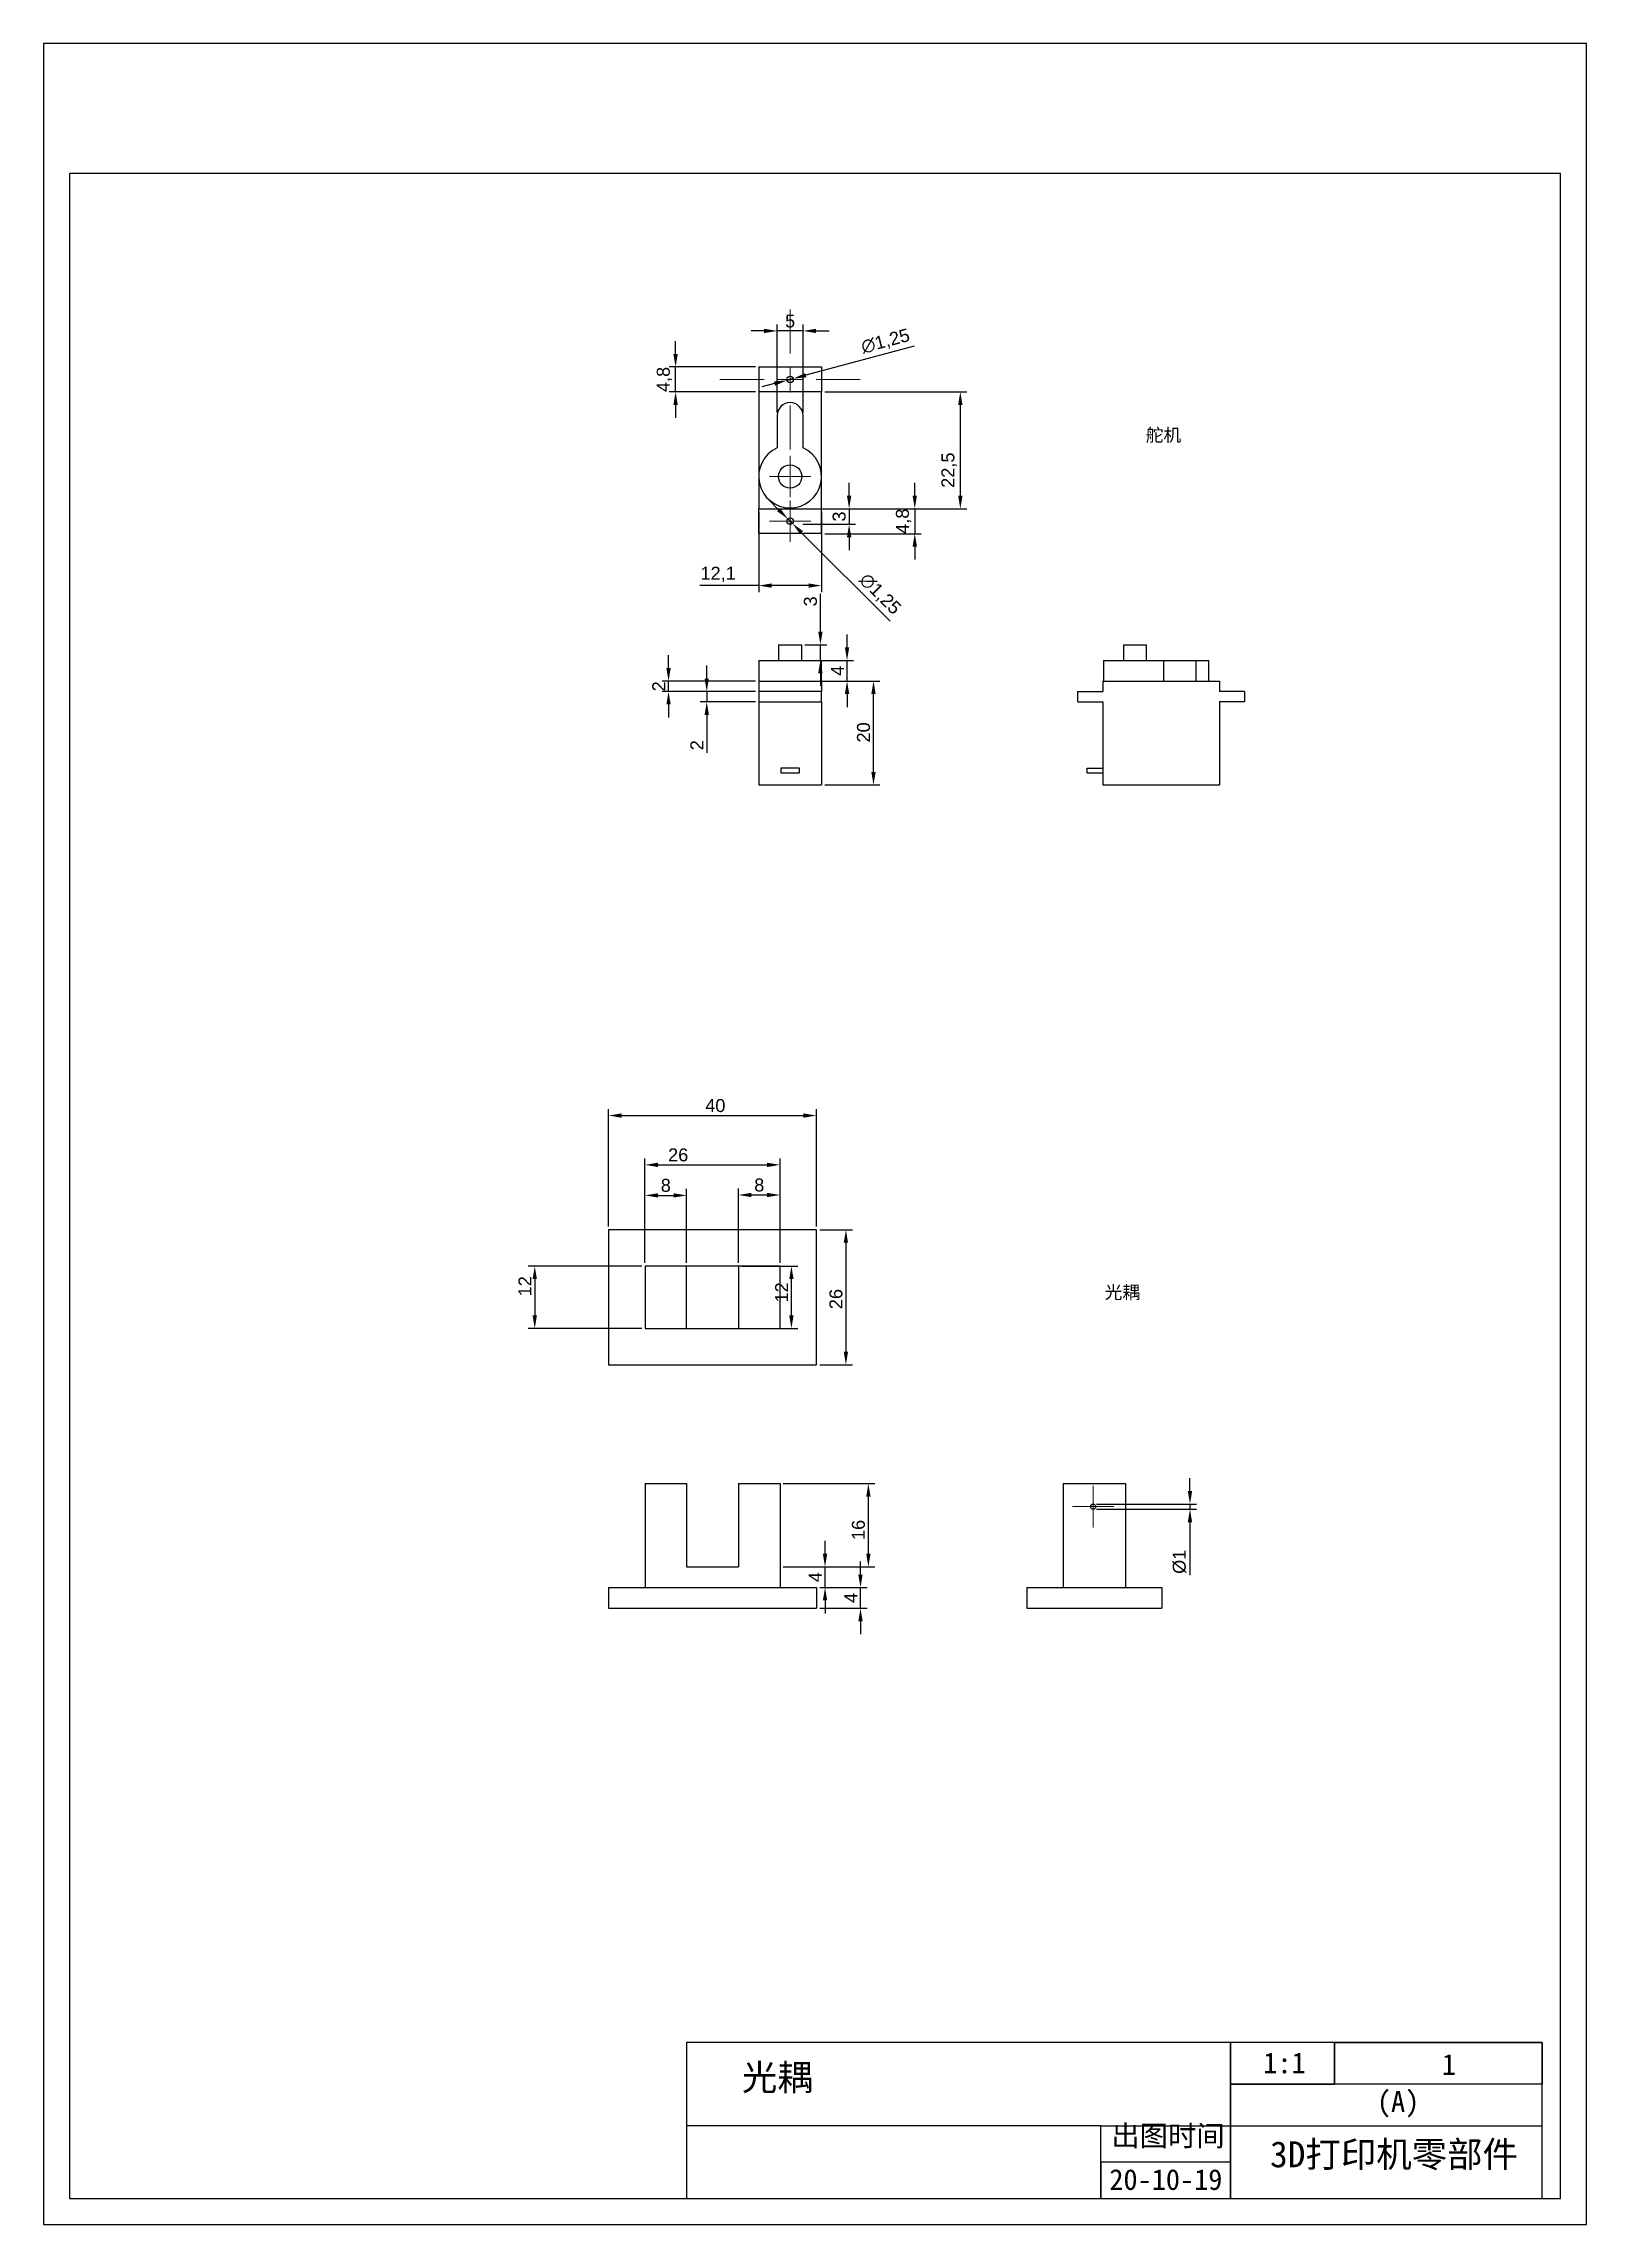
# Model space of a CAD drawing. Header units: millimetres. Extents: x -9 to 2385, y -1365 to 512.
# Drawn here: x 809.7 to 1106.7, y -877.8 to -457.8 of the extents above; entities that cross this region are included whole.
import ezdxf

# ---------------------------------------------------------------- set-up
doc = ezdxf.new("R2010")
doc.units = ezdxf.units.MM
doc.styles.get("Standard").update_dxf_attribs({"font": 'arial.ttf'})
doc.dimstyles.new('ISO-25', dxfattribs={"dimtxt": 2.5, "dimasz": 2.5, "dimexe": 1.25, "dimexo": 0.625, "dimtad": 1, "dimtxsty": 'Standard', "dimcen": 2.5, "dimclrd": 1, "dimclre": 1, "dimclrt": 1, "dimadec": 0, "dimazin": 0, "dimtfac": 1, "dimtmove": 0, "dimatfit": 3, "dimfxl": 1, "dimtfillclr": 1, "dimarcsym": 0})

msp = doc.modelspace()

# ---------------------------------------------------------------- texts
at = {"char_height": 2.5, "attachment_point": 1}
for s, insert in [('{\\fSimSun|b0|i0|c134|p2;舵机}', (1021.913, -531.9089)), ('{\\fSimSun|b0|i0|c134|p2;光耦}', (1014.0084, -697.0104))]:
    msp.add_mtext_dynamic_manual_height_columns(s, width=39.865692, gutter_width=12.5, heights=[0], dxfattribs=dict(at, insert=insert))
at = {"attachment_point": 1}
for s, insert, char_height in [('{\\fSimSun|b0|i0|c134|p2;光耦}', (944.1666, -846.9691, 620.1756), 5), ('{\\fSimSun|b0|i0|c134|p2;1}', (1078.9132, -844.9832, 420), 4), ('{\\fSimSun|b0|i0|c134|p2;(A)}', (1066.4143, -852.1144, 420), 4), ('{\\fSimSun|b0|i0|c134|p2;出图时间}', (1015.2768, -858.7236, 1260), 4), ('{\\fSimSun|b0|i0|c0|p2;3D\\fSimSun|b0|i0|c134|p2;打印机零部件}', (1045.8477, -861.7822), 5), ('{\\fSimSun|b0|i0|c134|p2;20-10-19}', (1014.904, -867.1439), 4)]:
    msp.add_mtext(s, dxfattribs=dict(at, insert=insert, char_height=char_height))
at = {"insert": (1044.5321, -844.6825, 420), "char_height": 4, "width": 9.189944, "attachment_point": 1}
msp.add_mtext('{\\fSimSun|b0|i0|c134|p2;1:1}', dxfattribs=at)

# ---------------------------------------------------------------- blocks, each defined once
blk = doc.blocks.new('*D360')
at = {"color": 1, "linetype": 'Continuous', "lineweight": -2, "transparency": 16777216}
for p, q in [((960.12, -580.56), (970.75, -580.56)), ((969.5, -598.06), (969.5, -583.06)), ((960.12, -600.56), (970.75, -600.56))]:
    blk.add_line(p, q, dxfattribs=at)
at = {"color": 1, "linetype": 'Continuous', "transparency": 16777216}
for points in [[(969.08, -583.06), (969.92, -583.06), (969.5, -580.56)], [(969.08, -598.06), (969.92, -598.06), (969.5, -600.56)]]:
    blk.add_solid(points, dxfattribs=at)
at = {"layer": 'Defpoints', "color": 0, "linetype": 'Continuous', "transparency": 16777216}
for p in [(959.5, -580.56), (969.5, -580.56), (959.5, -600.56)]:
    blk.add_point(p, dxfattribs=at)
at = {"color": 1, "linetype": 'Continuous', "lineweight": 18, "transparency": 16777216, "insert": (966.32, -590.43), "char_height": 2.5, "attachment_point": 2, "rotation": 90}
blk.add_mtext('20', dxfattribs=at)
blk = doc.blocks.new('*D361')
at = {"color": 1, "linetype": 'Continuous', "lineweight": -2, "transparency": 16777216}
for p, q in [((930.04, -578.06), (930.04, -575.56)), ((946.77, -580.56), (928.79, -580.56)), ((946.77, -582.56), (928.79, -582.56)), ((930.04, -582.56), (930.04, -580.56)), ((930.04, -585.06), (930.04, -587.56))]:
    blk.add_line(p, q, dxfattribs=at)
at = {"color": 1, "linetype": 'Continuous', "transparency": 16777216}
for points in [[(929.63, -578.06), (930.46, -578.06), (930.04, -580.56)], [(929.63, -585.06), (930.46, -585.06), (930.04, -582.56)]]:
    blk.add_solid(points, dxfattribs=at)
at = {"layer": 'Defpoints', "color": 0, "linetype": 'Continuous', "transparency": 16777216}
for p in [(930.04, -580.56), (947.4, -580.56), (947.4, -582.56)]:
    blk.add_point(p, dxfattribs=at)
at = {"color": 1, "linetype": 'Continuous', "lineweight": 18, "transparency": 16777216, "insert": (926.91, -581.56), "char_height": 2.5, "attachment_point": 2, "rotation": 90}
blk.add_mtext('2', dxfattribs=at)
blk = doc.blocks.new('*D362')
at = {"color": 1, "linetype": 'Continuous', "lineweight": -2, "transparency": 16777216}
for p, q in [((937.4, -580.06), (937.4, -577.56)), ((946.77, -582.56), (936.15, -582.56)), ((937.4, -582.56), (937.4, -584.56)), ((946.77, -584.56), (936.15, -584.56)), ((937.4, -587.06), (937.4, -594.36))]:
    blk.add_line(p, q, dxfattribs=at)
at = {"color": 1, "linetype": 'Continuous', "transparency": 16777216}
for points in [[(936.98, -580.06), (937.82, -580.06), (937.4, -582.56)], [(936.98, -587.06), (937.82, -587.06), (937.4, -584.56)]]:
    blk.add_solid(points, dxfattribs=at)
at = {"layer": 'Defpoints', "color": 0, "linetype": 'Continuous', "transparency": 16777216}
for p in [(947.4, -582.56), (937.4, -584.56), (947.4, -584.56)]:
    blk.add_point(p, dxfattribs=at)
at = {"color": 1, "linetype": 'Continuous', "lineweight": 18, "transparency": 16777216, "insert": (934.26, -592.91), "char_height": 2.5, "attachment_point": 2, "rotation": 90}
blk.add_mtext('2', dxfattribs=at)
blk = doc.blocks.new('*D363')
at = {"color": 1, "linetype": 'Continuous', "lineweight": -2, "transparency": 16777216}
for p, q in [((964.41, -574.06), (964.41, -571.56)), ((956.57, -576.56), (965.66, -576.56)), ((964.41, -580.56), (964.41, -576.56)), ((956.57, -580.56), (965.66, -580.56)), ((964.41, -583.06), (964.41, -585.56))]:
    blk.add_line(p, q, dxfattribs=at)
at = {"color": 1, "linetype": 'Continuous', "transparency": 16777216}
for points in [[(963.99, -574.06), (964.83, -574.06), (964.41, -576.56)], [(963.99, -583.06), (964.83, -583.06), (964.41, -580.56)]]:
    blk.add_solid(points, dxfattribs=at)
at = {"layer": 'Defpoints', "color": 0, "linetype": 'Continuous', "transparency": 16777216}
for p in [(955.95, -576.56), (964.41, -576.56), (955.95, -580.56)]:
    blk.add_point(p, dxfattribs=at)
at = {"color": 1, "linetype": 'Continuous', "lineweight": 18, "transparency": 16777216, "insert": (961.29, -578.56), "char_height": 2.5, "attachment_point": 2, "rotation": 90}
blk.add_mtext('4', dxfattribs=at)
blk = doc.blocks.new('*D364')
at = {"color": 1, "linetype": 'Continuous', "lineweight": -2, "transparency": 16777216}
for p, q in [((959.28, -571.06), (959.28, -563.76)), ((956.31, -573.56), (960.53, -573.56)), ((959.28, -576.56), (959.28, -573.56)), ((956.31, -576.56), (960.53, -576.56)), ((959.28, -579.06), (959.28, -581.56))]:
    blk.add_line(p, q, dxfattribs=at)
at = {"color": 1, "linetype": 'Continuous', "transparency": 16777216}
for points in [[(958.86, -571.06), (959.7, -571.06), (959.28, -573.56)], [(958.86, -579.06), (959.7, -579.06), (959.28, -576.56)]]:
    blk.add_solid(points, dxfattribs=at)
at = {"layer": 'Defpoints', "color": 0, "linetype": 'Continuous', "transparency": 16777216}
for p in [(955.69, -573.56), (959.28, -573.56), (955.69, -576.56)]:
    blk.add_point(p, dxfattribs=at)
at = {"color": 1, "linetype": 'Continuous', "lineweight": 18, "transparency": 16777216, "insert": (956.1, -565.2), "char_height": 2.5, "attachment_point": 2, "rotation": 90}
blk.add_mtext('3', dxfattribs=at)
blk = doc.blocks.new('*D365')
at = {"color": 1, "linetype": 'Continuous', "lineweight": -2, "transparency": 16777216}
for p, q in [((960.12, -524.86), (987.46, -524.86)), ((986.21, -527.36), (986.21, -544.86)), ((960.12, -547.36), (987.46, -547.36))]:
    blk.add_line(p, q, dxfattribs=at)
at = {"color": 1, "linetype": 'Continuous', "transparency": 16777216}
for points in [[(985.8, -527.36), (986.63, -527.36), (986.21, -524.86)], [(985.8, -544.86), (986.63, -544.86), (986.21, -547.36)]]:
    blk.add_solid(points, dxfattribs=at)
at = {"layer": 'Defpoints', "color": 0, "linetype": 'Continuous', "transparency": 16777216}
for p in [(959.5, -524.86), (959.5, -547.36), (986.21, -547.36)]:
    blk.add_point(p, dxfattribs=at)
at = {"color": 1, "linetype": 'Continuous', "lineweight": 18, "transparency": 16777216, "insert": (982.58, -539.93), "char_height": 2.5, "attachment_point": 2, "rotation": 90}
blk.add_mtext('22,5', dxfattribs=at)
blk = doc.blocks.new('*D366')
at = {"color": 1, "linetype": 'Continuous', "lineweight": -2, "transparency": 16777216}
for p, q in [((947.4, -547.98), (947.4, -563.41)), ((959.5, -547.98), (959.5, -563.41)), ((947.4, -562.16), (936.08, -562.16)), ((957, -562.16), (949.9, -562.16))]:
    blk.add_line(p, q, dxfattribs=at)
at = {"color": 1, "linetype": 'Continuous', "transparency": 16777216}
for points in [[(949.9, -561.74), (949.9, -562.57), (947.4, -562.16)], [(957, -561.74), (957, -562.57), (959.5, -562.16)]]:
    blk.add_solid(points, dxfattribs=at)
at = {"layer": 'Defpoints', "color": 0, "linetype": 'Continuous', "transparency": 16777216}
for p in [(947.4, -547.36), (959.5, -547.36), (959.5, -562.16)]:
    blk.add_point(p, dxfattribs=at)
at = {"color": 1, "linetype": 'Continuous', "lineweight": 18, "transparency": 16777216, "insert": (939.59, -558.53), "char_height": 2.5, "attachment_point": 2}
blk.add_mtext('12,1', dxfattribs=at)
blk = doc.blocks.new('*D367')
at = {"color": 1, "linetype": 'Continuous', "lineweight": -2, "transparency": 16777216}
for p, q in [((977.45, -544.86), (977.45, -542.36)), ((960.12, -547.36), (978.7, -547.36)), ((977.45, -547.36), (977.45, -552.16)), ((960.12, -552.16), (978.7, -552.16)), ((977.45, -554.66), (977.45, -557.16))]:
    blk.add_line(p, q, dxfattribs=at)
at = {"color": 1, "linetype": 'Continuous', "transparency": 16777216}
for points in [[(977.03, -544.86), (977.86, -544.86), (977.45, -547.36)], [(977.03, -554.66), (977.86, -554.66), (977.45, -552.16)]]:
    blk.add_solid(points, dxfattribs=at)
at = {"layer": 'Defpoints', "color": 0, "linetype": 'Continuous', "transparency": 16777216}
for p in [(959.5, -547.36), (959.5, -552.16), (977.45, -552.16)]:
    blk.add_point(p, dxfattribs=at)
at = {"color": 1, "linetype": 'Continuous', "lineweight": 18, "transparency": 16777216, "insert": (973.82, -549.76), "char_height": 2.5, "attachment_point": 2, "rotation": 90}
blk.add_mtext('4,8', dxfattribs=at)
blk = doc.blocks.new('*D368')
at = {"color": 1, "linetype": 'Continuous', "lineweight": -2, "transparency": 16777216}
for p, q in [((931.4, -517.56), (931.4, -515.06)), ((946.77, -520.06), (930.15, -520.06)), ((931.4, -524.86), (931.4, -520.06)), ((946.77, -524.86), (930.15, -524.86)), ((931.4, -527.36), (931.4, -529.86))]:
    blk.add_line(p, q, dxfattribs=at)
at = {"color": 1, "linetype": 'Continuous', "transparency": 16777216}
for points in [[(930.98, -517.56), (931.82, -517.56), (931.4, -520.06)], [(930.98, -527.36), (931.82, -527.36), (931.4, -524.86)]]:
    blk.add_solid(points, dxfattribs=at)
at = {"layer": 'Defpoints', "color": 0, "linetype": 'Continuous', "transparency": 16777216}
for p in [(931.4, -520.06), (947.4, -520.06), (947.4, -524.86)]:
    blk.add_point(p, dxfattribs=at)
at = {"color": 1, "linetype": 'Continuous', "lineweight": 18, "transparency": 16777216, "insert": (927.77, -522.46), "char_height": 2.5, "attachment_point": 2, "rotation": 90}
blk.add_mtext('4,8', dxfattribs=at)
blk = doc.blocks.new('*D369')
at = {"color": 1, "linetype": 'Continuous', "lineweight": -2, "transparency": 16777216}
for p, q in [((977.34, -516.05), (956.47, -521.65)), ((950.43, -523.27), (948.02, -523.91)), ((952.85, -522.62), (954.05, -522.29))]:
    blk.add_line(p, q, dxfattribs=at)
at = {"color": 1, "linetype": 'Continuous', "transparency": 16777216}
for points in [[(950.32, -522.86), (950.54, -523.67), (952.85, -522.62)], [(956.36, -521.25), (956.58, -522.05), (954.05, -522.29)]]:
    blk.add_solid(points, dxfattribs=at)
at = {"layer": 'Defpoints', "color": 0, "linetype": 'Continuous', "transparency": 16777216}
for p in [(952.85, -522.62), (954.05, -522.29)]:
    blk.add_point(p, dxfattribs=at)
at = {"color": 1, "linetype": 'Continuous', "lineweight": 18, "transparency": 16777216, "insert": (966.86, -515.02), "char_height": 2.5, "attachment_point": 1, "rotation": 15}
blk.add_mtext('∅1,25', dxfattribs=at)
blk = doc.blocks.new('*D370')
at = {"color": 1, "linetype": 'Continuous', "lineweight": -2, "transparency": 16777216}
for p, q in [((951.24, -547.55), (949.47, -545.78)), ((953.01, -549.31), (953.89, -550.2)), ((972.74, -569.04), (955.66, -551.97))]:
    blk.add_line(p, q, dxfattribs=at)
at = {"color": 1, "linetype": 'Continuous', "transparency": 16777216}
for points in [[(951.53, -547.25), (950.94, -547.84), (953.01, -549.31)], [(955.95, -551.67), (955.36, -552.26), (953.89, -550.2)]]:
    blk.add_solid(points, dxfattribs=at)
at = {"layer": 'Defpoints', "color": 0, "linetype": 'Continuous', "transparency": 16777216}
for p in [(953.01, -549.31), (953.89, -550.2)]:
    blk.add_point(p, dxfattribs=at)
at = {"color": 1, "linetype": 'Continuous', "lineweight": 18, "transparency": 16777216, "insert": (968.39, -559.45), "char_height": 2.5, "attachment_point": 1, "rotation": 315}
blk.add_mtext('∅1,25', dxfattribs=at)
blk = doc.blocks.new('*D371')
at = {"color": 1, "linetype": 'Continuous', "lineweight": -2, "transparency": 16777216}
for p, q in [((950.95, -528.8), (950.95, -511.86)), ((955.95, -528.8), (955.95, -511.86)), ((948.45, -513.11), (945.95, -513.11)), ((955.95, -513.11), (950.95, -513.11)), ((958.45, -513.11), (960.95, -513.11))]:
    blk.add_line(p, q, dxfattribs=at)
at = {"color": 1, "linetype": 'Continuous', "transparency": 16777216}
for points in [[(948.45, -512.7), (948.45, -513.53), (950.95, -513.11)], [(958.45, -512.7), (958.45, -513.53), (955.95, -513.11)]]:
    blk.add_solid(points, dxfattribs=at)
at = {"layer": 'Defpoints', "color": 0, "linetype": 'Continuous', "transparency": 16777216}
for p in [(950.95, -513.11), (950.95, -529.42), (955.95, -529.42)]:
    blk.add_point(p, dxfattribs=at)
at = {"color": 1, "linetype": 'Continuous', "lineweight": 18, "transparency": 16777216, "insert": (953.45, -509.95), "char_height": 2.5, "attachment_point": 2}
blk.add_mtext('5', dxfattribs=at)
blk = doc.blocks.new('*D372')
at = {"color": 1, "linetype": 'Continuous', "lineweight": -2, "transparency": 16777216}
for p, q in [((964.81, -544.86), (964.81, -542.36)), ((955.87, -547.36), (966.06, -547.36)), ((964.81, -547.36), (964.81, -550.36)), ((955.87, -550.36), (966.06, -550.36)), ((964.81, -552.86), (964.81, -555.36))]:
    blk.add_line(p, q, dxfattribs=at)
at = {"color": 1, "linetype": 'Continuous', "transparency": 16777216}
for points in [[(964.39, -544.86), (965.22, -544.86), (964.81, -547.36)], [(964.39, -552.86), (965.22, -552.86), (964.81, -550.36)]]:
    blk.add_solid(points, dxfattribs=at)
at = {"layer": 'Defpoints', "color": 0, "linetype": 'Continuous', "transparency": 16777216}
for p in [(955.24, -547.36), (955.24, -550.36), (964.81, -550.36)]:
    blk.add_point(p, dxfattribs=at)
at = {"color": 1, "linetype": 'Continuous', "lineweight": 18, "transparency": 16777216, "insert": (961.63, -548.86), "char_height": 2.5, "attachment_point": 2, "rotation": 90}
blk.add_mtext('3', dxfattribs=at)
blk = doc.blocks.new('SW_CENTERMARKSYMBOL_0')
at = {"color": 0, "linetype": 'Continuous', "lineweight": 0}
for p, q in [((0, 5), (0, 13.5)), ((-5, 0), (-13.5, 0)), ((0, 0), (-2.5, 0)), ((0, 0), (0, 2.5)), ((0, 0), (0, -2.5)), ((0, 0), (2.5, 0)), ((5, 0), (13.5, 0)), ((0, -5), (0, -13.5))]:
    blk.add_line(p, q, dxfattribs=at)
blk = doc.blocks.new('SW_CENTERMARKSYMBOL_1')
at = {"color": 0, "linetype": 'Continuous', "lineweight": 0}
for p, q in [((-2.5, 0), (-4, 0)), ((0, 0), (-2.5, 0)), ((0, 2.5), (0, 4)), ((0, 0), (0, 2.5)), ((0, 0), (0, -2.5)), ((0, 0), (2.5, 0)), ((2.5, 0), (4, 0)), ((0, -2.5), (0, -4))]:
    blk.add_line(p, q, dxfattribs=at)
blk = doc.blocks.new('SW_CENTERMARKSYMBOL_2')
at = {"color": 0, "linetype": 'Continuous', "lineweight": 0}
for p, q in [((-2.5, 0), (-4, 0)), ((0, 0), (-2.5, 0)), ((0, 2.5), (0, 4)), ((0, 0), (0, 2.5)), ((0, 0), (0, -2.5)), ((0, 0), (2.5, 0)), ((2.5, 0), (4, 0)), ((0, -2.5), (0, -4))]:
    blk.add_line(p, q, dxfattribs=at)
blk = doc.blocks.new('*D373')
at = {"color": 1, "linetype": 'Continuous', "lineweight": -2, "transparency": 16777216}
for p, q in [((967, -752.62), (967, -750.12)), ((959.14, -755.12), (968.25, -755.12)), ((967, -759.12), (967, -755.12)), ((959.14, -759.12), (968.25, -759.12)), ((967, -761.62), (967, -764.12))]:
    blk.add_line(p, q, dxfattribs=at)
at = {"color": 1, "linetype": 'Continuous', "transparency": 16777216}
for points in [[(966.58, -752.62), (967.41, -752.62), (967, -755.12)], [(966.58, -761.62), (967.41, -761.62), (967, -759.12)]]:
    blk.add_solid(points, dxfattribs=at)
at = {"layer": 'Defpoints', "color": 0, "linetype": 'Continuous', "transparency": 16777216}
for p in [(958.51, -755.12), (967, -755.12), (958.51, -759.12)]:
    blk.add_point(p, dxfattribs=at)
at = {"color": 1, "linetype": 'Continuous', "lineweight": 18, "transparency": 16777216, "insert": (963.87, -757.12), "char_height": 2.5, "attachment_point": 2, "rotation": 90}
blk.add_mtext('4', dxfattribs=at)
blk = doc.blocks.new('*D374')
at = {"color": 1, "linetype": 'Continuous', "lineweight": -2, "transparency": 16777216}
for p, q in [((960.17, -748.62), (960.17, -746.12)), ((959.14, -751.12), (961.42, -751.12)), ((960.17, -755.12), (960.17, -751.12)), ((959.14, -755.12), (961.42, -755.12)), ((960.17, -757.62), (960.17, -760.12))]:
    blk.add_line(p, q, dxfattribs=at)
at = {"color": 1, "linetype": 'Continuous', "transparency": 16777216}
for points in [[(959.75, -748.62), (960.59, -748.62), (960.17, -751.12)], [(959.75, -757.62), (960.59, -757.62), (960.17, -755.12)]]:
    blk.add_solid(points, dxfattribs=at)
at = {"layer": 'Defpoints', "color": 0, "linetype": 'Continuous', "transparency": 16777216}
for p in [(958.51, -751.12), (960.17, -751.12), (958.51, -755.12)]:
    blk.add_point(p, dxfattribs=at)
at = {"color": 1, "linetype": 'Continuous', "lineweight": 18, "transparency": 16777216, "insert": (957.04, -753.12), "char_height": 2.5, "attachment_point": 2, "rotation": 90}
blk.add_mtext('4', dxfattribs=at)
blk = doc.blocks.new('*D375')
at = {"color": 1, "linetype": 'Continuous', "lineweight": -2, "transparency": 16777216}
for p, q in [((952.14, -735.12), (969.76, -735.12)), ((968.51, -748.62), (968.51, -737.62)), ((952.14, -751.12), (969.76, -751.12))]:
    blk.add_line(p, q, dxfattribs=at)
at = {"color": 1, "linetype": 'Continuous', "transparency": 16777216}
for points in [[(968.1, -737.62), (968.93, -737.62), (968.51, -735.12)], [(968.1, -748.62), (968.93, -748.62), (968.51, -751.12)]]:
    blk.add_solid(points, dxfattribs=at)
at = {"layer": 'Defpoints', "color": 0, "linetype": 'Continuous', "transparency": 16777216}
for p in [(951.51, -735.12), (968.51, -735.12), (951.51, -751.12)]:
    blk.add_point(p, dxfattribs=at)
at = {"color": 1, "linetype": 'Continuous', "lineweight": 18, "transparency": 16777216, "insert": (965.33, -744.03), "char_height": 2.5, "attachment_point": 2, "rotation": 90}
blk.add_mtext('16', dxfattribs=at)
blk = doc.blocks.new('*D376')
at = {"color": 1, "linetype": 'Continuous', "lineweight": -2, "transparency": 16777216}
for p, q in [((918.51, -685.6), (918.51, -662.98)), ((958.51, -685.6), (958.51, -662.98)), ((921.01, -664.23), (956.01, -664.23))]:
    blk.add_line(p, q, dxfattribs=at)
at = {"color": 1, "linetype": 'Continuous', "transparency": 16777216}
for points in [[(921.01, -663.81), (921.01, -664.64), (918.51, -664.23)], [(956.01, -663.81), (956.01, -664.64), (958.51, -664.23)]]:
    blk.add_solid(points, dxfattribs=at)
at = {"layer": 'Defpoints', "color": 0, "linetype": 'Continuous', "transparency": 16777216}
for p in [(958.51, -664.23), (918.51, -686.23), (958.51, -686.23)]:
    blk.add_point(p, dxfattribs=at)
at = {"color": 1, "linetype": 'Continuous', "lineweight": 18, "transparency": 16777216, "insert": (939.05, -661.05), "char_height": 2.5, "attachment_point": 2}
blk.add_mtext('40', dxfattribs=at)
blk = doc.blocks.new('*D377')
at = {"color": 1, "linetype": 'Continuous', "lineweight": -2, "transparency": 16777216}
for p, q in [((959.14, -686.23), (965.44, -686.23)), ((964.19, -688.73), (964.19, -709.73)), ((959.14, -712.23), (965.44, -712.23))]:
    blk.add_line(p, q, dxfattribs=at)
at = {"color": 1, "linetype": 'Continuous', "transparency": 16777216}
for points in [[(963.77, -688.73), (964.6, -688.73), (964.19, -686.23)], [(963.77, -709.73), (964.6, -709.73), (964.19, -712.23)]]:
    blk.add_solid(points, dxfattribs=at)
at = {"layer": 'Defpoints', "color": 0, "linetype": 'Continuous', "transparency": 16777216}
for p in [(958.51, -686.23), (958.51, -712.23), (964.19, -712.23)]:
    blk.add_point(p, dxfattribs=at)
at = {"color": 1, "linetype": 'Continuous', "lineweight": 18, "transparency": 16777216, "insert": (961.01, -699.57), "char_height": 2.5, "attachment_point": 2, "rotation": 90}
blk.add_mtext('26', dxfattribs=at)
blk = doc.blocks.new('*D378')
at = {"color": 1, "linetype": 'Continuous', "lineweight": -2, "transparency": 16777216}
for p, q in [((925.51, -692.6), (925.51, -672.47)), ((928.01, -673.72), (949.01, -673.72)), ((951.51, -692.6), (951.51, -672.47))]:
    blk.add_line(p, q, dxfattribs=at)
at = {"color": 1, "linetype": 'Continuous', "transparency": 16777216}
for points in [[(928.01, -673.31), (928.01, -674.14), (925.51, -673.72)], [(949.01, -673.31), (949.01, -674.14), (951.51, -673.72)]]:
    blk.add_solid(points, dxfattribs=at)
at = {"layer": 'Defpoints', "color": 0, "linetype": 'Continuous', "transparency": 16777216}
for p in [(951.51, -673.72), (925.51, -693.23), (951.51, -693.23)]:
    blk.add_point(p, dxfattribs=at)
at = {"color": 1, "linetype": 'Continuous', "lineweight": 18, "transparency": 16777216, "insert": (931.9, -670.55), "char_height": 2.5, "attachment_point": 2}
blk.add_mtext('26', dxfattribs=at)
blk = doc.blocks.new('*D379')
at = {"color": 1, "linetype": 'Continuous', "lineweight": -2, "transparency": 16777216}
for p, q in [((924.89, -693.23), (903.04, -693.23)), ((904.29, -695.73), (904.29, -702.73)), ((924.89, -705.23), (903.04, -705.23))]:
    blk.add_line(p, q, dxfattribs=at)
at = {"color": 1, "linetype": 'Continuous', "transparency": 16777216}
for points in [[(903.87, -695.73), (904.7, -695.73), (904.29, -693.23)], [(903.87, -702.73), (904.7, -702.73), (904.29, -705.23)]]:
    blk.add_solid(points, dxfattribs=at)
at = {"layer": 'Defpoints', "color": 0, "linetype": 'Continuous', "transparency": 16777216}
for p in [(925.51, -693.23), (904.29, -705.23), (925.51, -705.23)]:
    blk.add_point(p, dxfattribs=at)
at = {"color": 1, "linetype": 'Continuous', "lineweight": 18, "transparency": 16777216, "insert": (901.15, -697.11), "char_height": 2.5, "attachment_point": 2, "rotation": 90}
blk.add_mtext('12', dxfattribs=at)
blk = doc.blocks.new('*D380')
at = {"color": 1, "linetype": 'Continuous', "lineweight": -2, "transparency": 16777216}
for p, q in [((943.51, -692.6), (943.51, -678.28)), ((949.01, -679.53), (946.01, -679.53)), ((951.51, -692.6), (951.51, -678.28))]:
    blk.add_line(p, q, dxfattribs=at)
at = {"color": 1, "linetype": 'Continuous', "transparency": 16777216}
for points in [[(946.01, -679.11), (946.01, -679.94), (943.51, -679.53)], [(949.01, -679.11), (949.01, -679.94), (951.51, -679.53)]]:
    blk.add_solid(points, dxfattribs=at)
at = {"layer": 'Defpoints', "color": 0, "linetype": 'Continuous', "transparency": 16777216}
for p in [(943.51, -679.53), (943.51, -693.23), (951.51, -693.23)]:
    blk.add_point(p, dxfattribs=at)
at = {"color": 1, "linetype": 'Continuous', "lineweight": 18, "transparency": 16777216, "insert": (947.51, -676.35), "char_height": 2.5, "attachment_point": 2}
blk.add_mtext('8', dxfattribs=at)
blk = doc.blocks.new('*D381')
at = {"color": 1, "linetype": 'Continuous', "lineweight": -2, "transparency": 16777216}
for p, q in [((925.51, -692.6), (925.51, -678.35)), ((928.01, -679.6), (931.01, -679.6)), ((933.51, -692.6), (933.51, -678.35))]:
    blk.add_line(p, q, dxfattribs=at)
at = {"color": 1, "linetype": 'Continuous', "transparency": 16777216}
for points in [[(928.01, -679.19), (928.01, -680.02), (925.51, -679.6)], [(931.01, -679.19), (931.01, -680.02), (933.51, -679.6)]]:
    blk.add_solid(points, dxfattribs=at)
at = {"layer": 'Defpoints', "color": 0, "linetype": 'Continuous', "transparency": 16777216}
for p in [(933.51, -679.6), (925.51, -693.23), (933.51, -693.23)]:
    blk.add_point(p, dxfattribs=at)
at = {"color": 1, "linetype": 'Continuous', "lineweight": 18, "transparency": 16777216, "insert": (929.51, -676.42), "char_height": 2.5, "attachment_point": 2}
blk.add_mtext('8', dxfattribs=at)
blk = doc.blocks.new('*D382')
at = {"color": 1, "linetype": 'Continuous', "lineweight": -2, "transparency": 16777216}
for p, q in [((944.14, -693.23), (954.95, -693.23)), ((953.7, -702.73), (953.7, -695.73)), ((944.14, -705.23), (954.95, -705.23))]:
    blk.add_line(p, q, dxfattribs=at)
at = {"color": 1, "linetype": 'Continuous', "transparency": 16777216}
for points in [[(953.28, -695.73), (954.12, -695.73), (953.7, -693.23)], [(953.28, -702.73), (954.12, -702.73), (953.7, -705.23)]]:
    blk.add_solid(points, dxfattribs=at)
at = {"layer": 'Defpoints', "color": 0, "linetype": 'Continuous', "transparency": 16777216}
for p in [(943.51, -693.23), (953.7, -693.23), (943.51, -705.23)]:
    blk.add_point(p, dxfattribs=at)
at = {"color": 1, "linetype": 'Continuous', "lineweight": 18, "transparency": 16777216, "insert": (950.57, -698.29), "char_height": 2.5, "attachment_point": 2, "rotation": 90}
blk.add_mtext('12', dxfattribs=at)
blk = doc.blocks.new('*D383')
at = {"color": 1, "linetype": 'Continuous', "lineweight": -2, "transparency": 16777216}
for p, q in [((1030.43, -736.55), (1030.43, -734.05)), ((1012.41, -739.05), (1031.68, -739.05)), ((1030.43, -739.05), (1030.43, -740.05)), ((1012.41, -740.05), (1031.68, -740.05)), ((1030.43, -742.55), (1030.43, -752.72))]:
    blk.add_line(p, q, dxfattribs=at)
at = {"color": 1, "linetype": 'Continuous', "transparency": 16777216}
for points in [[(1030.01, -736.55), (1030.84, -736.55), (1030.43, -739.05)], [(1030.01, -742.55), (1030.84, -742.55), (1030.43, -740.05)]]:
    blk.add_solid(points, dxfattribs=at)
at = {"layer": 'Defpoints', "color": 0, "linetype": 'Continuous', "transparency": 16777216}
for p in [(1011.79, -739.05), (1030.43, -739.05), (1011.79, -740.05)]:
    blk.add_point(p, dxfattribs=at)
at = {"color": 1, "linetype": 'Continuous', "lineweight": 18, "transparency": 16777216, "insert": (1027.11, -750.16), "char_height": 2.5, "attachment_point": 2, "rotation": 90}
blk.add_mtext('%%c1', dxfattribs=at)
blk = doc.blocks.new('SW_CENTERMARKSYMBOL_3')
at = {"color": 0, "linetype": 'Continuous', "lineweight": 0}
for p, q in [((-2.5, 0), (-4, 0)), ((0, 0), (-2.5, 0)), ((0, 2.5), (0, 4)), ((0, 0), (0, 2.5)), ((0, 0), (0, -2.5)), ((0, 0), (2.5, 0)), ((2.5, 0), (4, 0)), ((0, -2.5), (0, -4))]:
    blk.add_line(p, q, dxfattribs=at)

# ---------------------------------------------------------------- dimensions: what is measured, and where the dimension line sits
at = {"color": 7, "linetype": 'Continuous', "lineweight": 18}
for base, p1, p2, angle, picture, middle in [((950.9492, -513.1132), (955.9492, -529.4204), (950.9492, -529.4204), 359.999999, '*D371', (953.4492, -513.1132)), ((931.3992, -520.0563), (947.3992, -524.8563), (947.3992, -520.0563), 90, '*D368', (931.3992, -522.4563)), ((986.2133, -547.3563), (959.4992, -524.8563), (959.4992, -547.3563), 90, '*D365', (986.2133, -539.9309)), ((964.8062, -550.3563), (955.2412, -547.3563), (955.2412, -550.3563), 90, '*D372', (964.8062, -548.8563)), ((977.4456, -552.1563), (959.4992, -547.3563), (959.4992, -552.1563), 90, '*D367', (977.4456, -549.7563)), ((959.2786, -573.5576), (955.6884, -576.5576), (955.6884, -573.5576), 90, '*D364', (959.2786, -565.2036)), ((964.4114, -576.5576), (955.9492, -580.5576), (955.9492, -576.5576), 90, '*D363', (964.4114, -578.5576)), ((930.0443, -580.5576), (947.3992, -582.5576), (947.3992, -580.5576), 90, '*D361', (930.0443, -581.5576)), ((937.3992, -584.5576), (947.3992, -582.5576), (947.3992, -584.5576), 90, '*D362', (937.3992, -592.9116)), ((969.4992, -580.5576), (959.4992, -600.5576), (959.4992, -580.5576), 90, '*D360', (969.4992, -590.428)), ((964.1881, -712.2254), (958.5125, -686.2254), (958.5125, -712.2254), 90, '*D377', (964.1881, -699.5694)), ((904.2874, -705.2254), (925.5125, -693.2254), (925.5125, -705.2254), 90, '*D379', (904.2874, -697.1073)), ((953.7009, -693.2254), (943.5125, -705.2254), (943.5125, -693.2254), 90, '*D382', (953.7009, -698.2885)), ((968.5125, -735.1198), (951.5125, -751.1198), (951.5125, -735.1198), 90, '*D375', (968.5125, -744.0269)), ((960.17, -751.1198), (958.5125, -755.1198), (958.5125, -751.1198), 90, '*D374', (960.17, -753.1198)), ((966.9962, -755.1198), (958.5125, -759.1198), (958.5125, -755.1198), 90, '*D373', (966.9962, -757.1198))]:
    dim = msp.add_linear_dim(base=base, p1=p1, p2=p2, angle=angle, dimstyle='ISO-25', dxfattribs=at)
    dim.commit()
    dim.dimension.update_dxf_attribs({"geometry": picture, "text_midpoint": middle, "dimtype": 160})
for p1, p2, picture, middle in [((952.8455, -522.6181), (954.0529, -522.2946), '*D369', (972.2799, -517.4107)), ((953.0072, -549.3144), (953.8911, -550.1983), '*D370', (969.0295, -565.3367))]:
    dim = msp.add_diameter_dim_2p(p1=p1, p2=p2, dimstyle='ISO-25', dxfattribs=at)
    dim.commit()
    dim.dimension.update_dxf_attribs({"geometry": picture, "text_midpoint": middle, "dimtype": 163})
for base, p1, p2, picture, middle in [((959.4992, -562.1563), (947.3992, -547.3563), (959.4992, -547.3563), '*D366', (939.5885, -562.1563)), ((958.5125, -664.2254), (918.5125, -686.2254), (958.5125, -686.2254), '*D376', (939.0474, -664.2254)), ((951.5125, -673.7241), (925.5125, -693.2254), (951.5125, -693.2254), '*D378', (931.8991, -673.7241)), ((933.5125, -679.6028), (925.5125, -693.2254), (933.5125, -693.2254), '*D381', (929.5125, -679.6028)), ((943.5125, -679.5274), (951.5125, -693.2254), (943.5125, -693.2254), '*D380', (947.5125, -679.5274))]:
    dim = msp.add_linear_dim(base=base, p1=p1, p2=p2, dimstyle='ISO-25', dxfattribs=at)
    dim.commit()
    dim.dimension.update_dxf_attribs({"geometry": picture, "text_midpoint": middle, "dimtype": 160})
dim = msp.add_linear_dim(base=(1030.4268, -739.0518), p1=(1011.7865, -740.0518), p2=(1011.7865, -739.0518), angle=90, text='%%c<>', dimstyle='ISO-25', dxfattribs=at)
dim.commit()
dim.dimension.update_dxf_attribs({"geometry": '*D383', "text_midpoint": (1030.4268, -750.1558), "dimtype": 160})

# ---------------------------------------------------------------- linework, layer by layer
at = {"color": 7, "linetype": 'Continuous', "lineweight": 25}
for p, q in [((947.3992, -520.0563), (959.4992, -520.0563)), ((947.3992, -520.0563), (947.3992, -524.8563)), ((959.4992, -520.0563), (959.4992, -524.8563)), ((959.4992, -524.8563), (947.3992, -524.8563)), ((947.3992, -524.8563), (947.3992, -541.1545)), ((959.4992, -541.1545), (959.4992, -524.8563)), ((950.9492, -529.4204), (950.9492, -535.6452)), ((955.9492, -535.6452), (955.9492, -529.4204)), ((947.3992, -541.1545), (947.3992, -547.3563)), ((959.4992, -547.3563), (959.4992, -541.1545)), ((947.3992, -547.3563), (959.4992, -547.3563)), ((947.3992, -552.1563), (947.3992, -547.3563)), ((959.4992, -552.1563), (959.4992, -547.3563)), ((959.4992, -552.1563), (947.3992, -552.1563)), ((953.6242, -550.3563), (953.2742, -550.3563)), ((951.2099, -573.5576), (951.2099, -576.5576)), ((951.2099, -573.5576), (953.4492, -573.5576)), ((953.4492, -573.5576), (955.6884, -573.5576)), ((955.6884, -576.5576), (955.6884, -573.5576)), ((1017.6005, -573.5576), (1017.6005, -576.5576)), ((1017.6005, -573.5576), (1022.079, -573.5576)), ((1022.079, -576.5576), (1022.079, -573.5576)), ((947.3992, -576.5576), (947.3992, -580.5576)), ((947.3992, -576.5576), (959.4992, -576.5576)), ((959.4992, -580.5576), (959.4992, -576.5576)), ((1013.7897, -576.5576), (1013.7897, -580.5576)), ((1013.7897, -576.5576), (1025.349, -576.5576)), ((1025.349, -576.5576), (1025.349, -580.5576)), ((1025.349, -576.5576), (1031.5738, -576.5576)), ((1031.5738, -576.5576), (1031.5738, -580.5576)), ((1031.5738, -576.5576), (1034.0738, -576.5576)), ((1034.0738, -580.5576), (1034.0738, -576.5576)), ((947.3992, -580.5576), (959.4992, -580.5576)), ((947.3992, -580.5576), (947.3992, -582.5576)), ((947.3992, -582.5576), (947.3992, -584.5576)), ((959.4992, -582.5576), (947.3992, -582.5576)), ((959.4992, -580.5576), (959.4992, -582.5576)), ((959.4992, -584.5576), (959.4992, -582.5576)), ((1008.8378, -584.5576), (1008.8378, -582.5576)), ((1008.8378, -582.5576), (1013.6378, -582.5576)), ((1013.6378, -580.5576), (1013.6378, -582.5576)), ((1013.6378, -580.5576), (1019.8397, -580.5576)), ((1019.8397, -580.5576), (1036.1378, -580.5576)), ((1036.1378, -580.5576), (1036.1378, -582.5576)), ((1040.9378, -582.5576), (1036.1378, -582.5576)), ((1040.9378, -582.5576), (1040.9378, -584.5576)), ((947.3992, -584.5576), (959.4992, -584.5576)), ((947.3992, -584.5576), (947.3992, -600.5576)), ((959.4992, -584.5576), (959.4992, -600.5576)), ((1008.8378, -584.5576), (1013.6378, -584.5576)), ((1013.6378, -584.5576), (1013.6378, -600.5576)), ((1040.9378, -584.5576), (1036.1378, -584.5576)), ((1036.1378, -584.5576), (1036.1378, -600.5576)), ((947.3992, -600.5576), (959.4992, -600.5576)), ((951.6571, -597.3447), (951.6571, -598.2407)), ((955.2412, -597.3447), (951.6571, -597.3447)), ((951.6571, -598.2407), (955.2412, -598.2407)), ((955.2412, -598.2407), (955.2412, -597.3447)), ((1010.6378, -598.2407), (1010.6378, -597.3447)), ((1010.6378, -597.3447), (1013.6378, -597.3447)), ((1010.6378, -598.2407), (1013.6378, -598.2407)), ((1013.6378, -600.5576), (1036.1378, -600.5576)), ((918.5125, -686.2254), (918.5125, -712.2254)), ((958.5125, -686.2254), (918.5125, -686.2254)), ((958.5125, -712.2254), (958.5125, -686.2254)), ((925.5125, -693.2254), (925.5125, -705.2254)), ((933.5125, -693.2254), (925.5125, -693.2254)), ((933.5125, -705.2254), (933.5125, -693.2254)), ((943.5125, -693.2254), (933.5125, -693.2254)), ((943.5125, -693.2254), (943.5125, -705.2254)), ((951.5125, -693.2254), (943.5125, -693.2254)), ((951.5125, -705.2254), (951.5125, -693.2254)), ((925.5125, -705.2254), (933.5125, -705.2254)), ((933.5125, -705.2254), (943.5125, -705.2254)), ((943.5125, -705.2254), (951.5125, -705.2254)), ((918.5125, -712.2254), (958.5125, -712.2254)), ((925.5125, -735.1198), (925.5125, -755.1198)), ((925.5125, -735.1198), (933.5125, -735.1198)), ((933.5125, -735.1198), (933.5125, -751.1198)), ((943.5125, -735.1198), (943.5125, -751.1198)), ((943.5125, -735.1198), (951.5125, -735.1198)), ((951.5125, -735.1198), (951.5125, -755.1198)), ((1006.0125, -735.1198), (1006.0125, -755.1198)), ((1006.0125, -735.1198), (1018.0125, -735.1198)), ((1018.0125, -735.1198), (1018.0125, -755.1198)), ((933.5125, -751.1198), (943.5125, -751.1198)), ((918.5125, -755.1198), (918.5125, -759.1198)), ((918.5125, -755.1198), (958.5125, -755.1198)), ((958.5125, -755.1198), (958.5125, -759.1198)), ((999.0125, -755.1198), (999.0125, -759.1198)), ((999.0125, -755.1198), (1025.0125, -755.1198)), ((1025.0125, -755.1198), (1025.0125, -759.1198)), ((918.5125, -759.1198), (958.5125, -759.1198)), ((999.0125, -759.1198), (1025.0125, -759.1198))]:
    msp.add_line(p, q, dxfattribs=at)
for p, q in [((933.5074, -842.7791, 420), (933.5074, -872.7791, 420)), ((958.2391, -842.7791, 420), (933.5074, -842.7791, 420)), ((1058.2391, -842.7791, 420), (958.2391, -842.7791, 420)), ((1038.2391, -872.7791, 420), (1038.2391, -842.7791, 420)), ((1038.2391, -842.7791, 420), (1038.2391, -850.7791, 420)), ((1058.2391, -850.7791, 420), (1058.2391, -842.7791, 420)), ((1058.2391, -850.7791, 420), (1058.2391, -842.7791, 420)), ((1058.2391, -842.7791, 420), (1098.2391, -842.7791, 420)), ((1098.2391, -842.7791, 420), (1058.2391, -842.7791, 420)), ((1058.2391, -842.7791, 420), (1058.2391, -850.7791, 420)), ((1098.2391, -872.7791, 420), (1098.2391, -842.7791, 420)), ((1098.2391, -842.7791, 420), (1098.2391, -850.7791, 420)), ((1038.2391, -850.7791, 420), (1058.2391, -850.7791, 420)), ((1058.2391, -850.7791, 420), (1038.2391, -850.7791, 420)), ((1038.2391, -850.7791, 420), (1038.2391, -872.7791, 420)), ((1098.2391, -850.7791, 420), (1058.2391, -850.7791, 420)), ((1013.2391, -858.7791, 420), (933.5074, -858.7791, 420)), ((1013.2391, -872.7791, 420), (1013.2391, -858.7791, 420)), ((1013.2391, -858.7791, 420), (1038.2391, -858.7791, 420)), ((1038.2391, -872.7791, 420), (1038.2391, -858.7791, 420)), ((1038.2391, -858.7791, 420), (1098.2391, -858.7791, 420)), ((1038.2391, -865.7791, 420), (1013.2391, -865.7791, 420)), ((1013.2391, -865.7791, 420), (1013.2391, -872.7791, 420)), ((958.2391, -872.7791, 420), (973.2391, -872.7791, 420)), ((973.2391, -872.7791, 420), (1013.2391, -872.7791, 420)), ((1013.2391, -872.7791, 420), (1038.2391, -872.7791, 420))]:
    msp.add_line(p, q)
for points in [[(809.7391, -457.7791), (809.7391, -877.7791), (1106.7391, -877.7791), (1106.7391, -457.7791)], [(814.7391, -482.7791), (814.7391, -872.7791), (1101.7391, -872.7791), (1101.7391, -482.7791)]]:
    msp.add_lwpolyline(points, close=True)
for centre, radius in [((953.4492, -522.4563), 0.625), ((953.4492, -541.1545), 2.2392), ((953.4492, -549.7563), 0.625), ((1011.7865, -739.5518), 0.5)]:
    msp.add_circle(centre, radius, dxfattribs=at)
for centre, radius, start, end in [((953.4492, -529.4204), 2.5, 359.999999, 179.999999), ((953.4492, -541.1545), 6.05, 114.407469, 65.592531)]:
    msp.add_arc(centre, radius, start, end, dxfattribs=at)

# ---------------------------------------------------------------- block references
at = {"color": 7, "linetype": 'Continuous', "lineweight": 0}
for name, p in [('SW_CENTERMARKSYMBOL_0', (953.4492, -522.4563)), ('SW_CENTERMARKSYMBOL_2', (953.4492, -541.1545)), ('SW_CENTERMARKSYMBOL_1', (953.4492, -549.7563)), ('SW_CENTERMARKSYMBOL_3', (1011.7865, -739.5518))]:
    msp.add_blockref(name, p, dxfattribs=at)

msp.set_redraw_order([(e.dxf.handle, doc.entitydb.next_handle()) for e in msp.query("TEXT MTEXT ATTDEF DIMENSION ARC_DIMENSION")])  # texts and dimensions are drawn at this point

doc.saveas('drawing.dxf')
